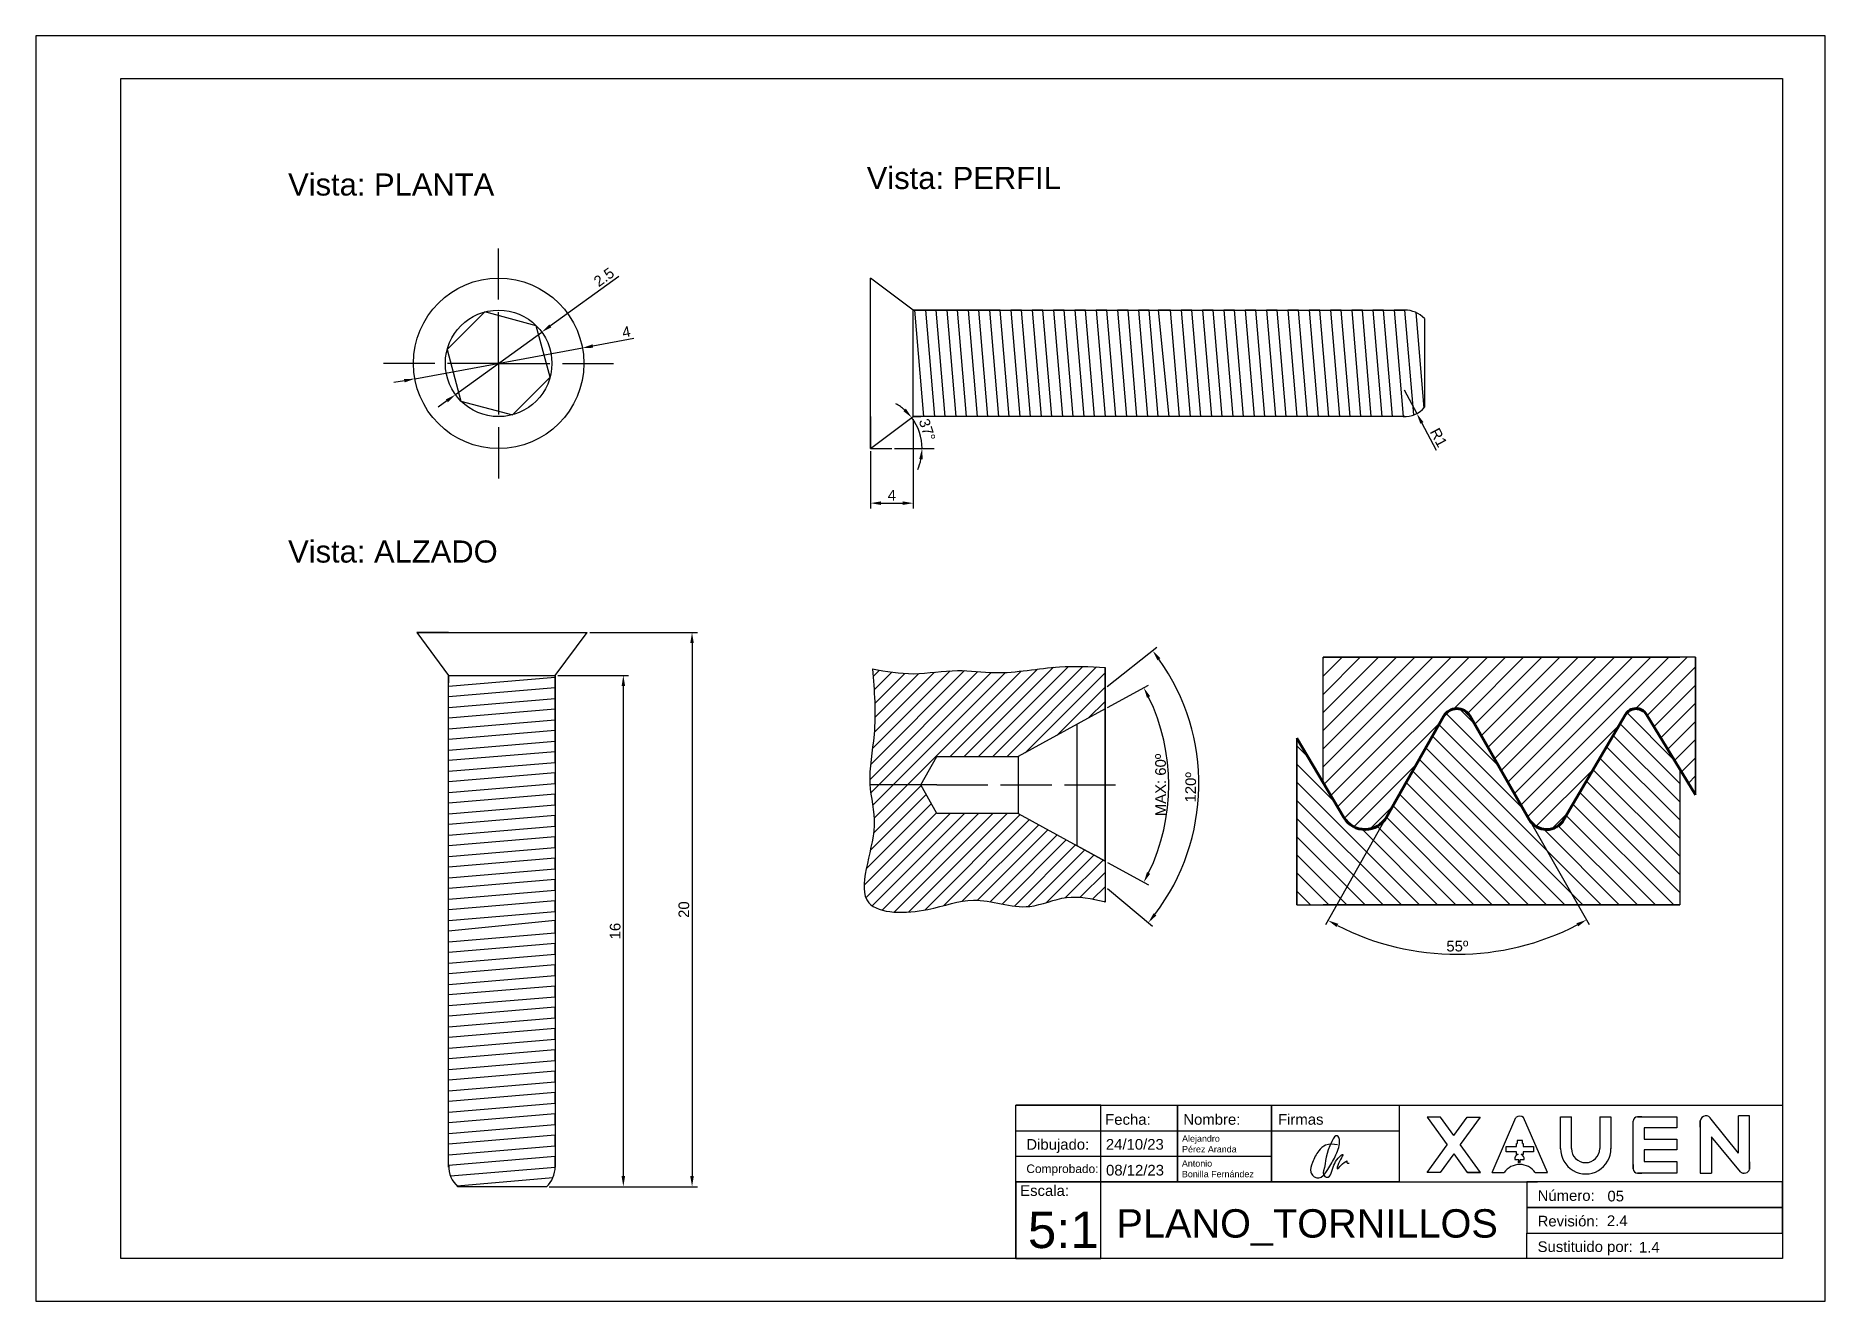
# Model space of a CAD drawing. Header units: millimetres. Extents: x 1406 to 3086, y 1988 to 2285.
# Drawn here: x 2665.9 to 3085.9, y 1988.1 to 2285.1 of the extents above; entities that cross this region are included whole.
import ezdxf

# ---------------------------------------------------------------- set-up
doc = ezdxf.new("R2010")
doc.units = ezdxf.units.MM
doc.linetypes.add('ACAD_ISO02W100', pattern=[15, 12, -3])
for name, color, linetype in [('BASE', 7, 'Continuous'), ('Cajetín', 7, 'Continuous'), ('Capa1', 10, 'Continuous'), ('COTA', 252, 'Continuous')]:
    doc.layers.add(name, color=color, linetype=linetype)
doc.styles.get("Standard").update_dxf_attribs({"font": 'arial.ttf'})
doc.dimstyles.new('ISO-25', dxfattribs={"dimtxt": 2.5, "dimasz": 2.5, "dimexe": 1.25, "dimexo": 0.625, "dimtad": 1, "dimtxsty": 'Standard', "dimcen": 2.5, "dimadec": 0, "dimazin": 0, "dimtfac": 1, "dimtmove": 0, "dimatfit": 3, "dimfxl": 1, "dimarcsym": 0})

msp = doc.modelspace()

# ---------------------------------------------------------------- texts
at = {"insert": (2919.547, 2009.691), "char_height": 6.66512, "attachment_point": 1}
msp.add_mtext_dynamic_manual_height_columns('PLANO_TORNILLOS', width=247.55724, gutter_width=33.326, heights=[0], dxfattribs=at)
at = {"layer": 'BASE', "char_height": 5.19396, "attachment_point": 1}
for s, insert in [('Vista: PLANTA', (2725.124, 2252.799)), ('Vista: PERFIL', (2860.935, 2254.333)), ('Vista: ALZADO', (2725.124, 2166.657))]:
    msp.add_mtext_dynamic_manual_height_columns(s, width=310.06023, gutter_width=25.97, heights=[0], dxfattribs=dict(at, insert=insert))
at = {"layer": 'BASE', "insert": (3042.186, 2002.023), "char_height": 2.5, "width": 4.52123, "attachment_point": 1}
msp.add_mtext('1.4\\P', dxfattribs=at)
at = {"layer": 'Cajetín', "attachment_point": 1}
for s, width, gutter_width, heights, insert, char_height in [('Fecha:', 2.46235, 12.5, [0], (2916.895, 2032.013), 2.5), ('Nombre:', 2.46235, 12.5, [0], (2935.237, 2032.019), 2.5), ('Firmas', 2.46235, 12.5, [0], (2957.47, 2032.019), 2.5), ('Dibujado:', 2.46235, 12.5, [0], (2898.397, 2026.155), 2.5), ('24/10/23', 2.46235, 12.5, [0], (2917.06, 2026.17), 2.5), ('Alejandro Pérez Aranda', 13.66588, 12.5, [7.916], (2934.945, 2027.025), 1.5), ('Comprobado:', 2.5, 12.5, [0], (2898.397, 2020.185), 2), ('08/12/23', 2.46235, 12.5, [0], (2917.101, 2020.104), 2.5), ('Antonio \\PBonilla Fernández', 18.88062, 12.5, [7.02], (2934.899, 2021.188), 1.5), ('Escala:', 20, 12.5, [0], (2896.949, 2015.311), 2.5), ('Número:', 2.46235, 12.5, [0], (3018.397, 2014.155), 2.5), ('05', 2.46235, 12.5, [0], (3034.789, 2014.025), 2.5), ('5:1', 47.04129, 42.785, [0], (2898.764, 2009.129), 8.557), ('Revisión:', 19.90916, 12.5, [5.96], (3018.397, 2008.155), 2.5), ('2.4', 2.46235, 12.5, [0], (3034.663, 2008.236), 2.5), ('Sustituido por:', 24.25851, 12.5, [4.341], (3018.397, 2002.155), 2.5)]:
    msp.add_mtext_dynamic_manual_height_columns(s, width=width, gutter_width=gutter_width, heights=heights, dxfattribs=dict(at, insert=insert, char_height=char_height))

# ---------------------------------------------------------------- blocks, each defined once
blk = doc.blocks.new('*D19')
at = {"layer": 'COTA', "color": 0, "lineweight": -2, "transparency": 16777216}
for p, q in [((2795.93, 2145.05), (2821.18, 2145.05)), ((2819.93, 2142.55), (2819.93, 2017.47)), ((2786.43, 2014.97), (2821.18, 2014.97))]:
    blk.add_line(p, q, dxfattribs=at)
at = {"layer": 'COTA', "color": 0, "transparency": 16777216}
for points in [[(2819.51, 2142.55), (2820.34, 2142.55), (2819.93, 2145.05)], [(2819.51, 2017.47), (2820.34, 2017.47), (2819.93, 2014.97)]]:
    blk.add_solid(points, dxfattribs=at)
at = {"layer": 'COTA', "color": 0, "transparency": 16777216, "insert": (2818.02, 2080.01), "char_height": 2.5, "width": 10.5536, "attachment_point": 5, "rotation": 90}
blk.add_mtext('20', dxfattribs=at)
blk = doc.blocks.new('*D20')
at = {"layer": 'COTA', "color": 0, "lineweight": -2, "transparency": 16777216}
for p, q in [((2788.43, 2134.97), (2805.05, 2134.97)), ((2803.8, 2132.47), (2803.8, 2017.47)), ((2786.43, 2014.97), (2805.05, 2014.97))]:
    blk.add_line(p, q, dxfattribs=at)
at = {"layer": 'COTA', "color": 0, "transparency": 16777216}
for points in [[(2803.39, 2132.47), (2804.22, 2132.47), (2803.8, 2134.97)], [(2803.39, 2017.47), (2804.22, 2017.47), (2803.8, 2014.97)]]:
    blk.add_solid(points, dxfattribs=at)
at = {"layer": 'COTA', "color": 0, "transparency": 16777216, "insert": (2801.9, 2074.97), "char_height": 2.5, "attachment_point": 5, "rotation": 90}
blk.add_mtext('16', dxfattribs=at)
blk = doc.blocks.new('*D18')
at = {"layer": 'COTA', "color": 0, "lineweight": -2, "transparency": 16777216}
for p, q in [((2987.08, 2202.03), (2990.04, 2196.45)), ((2994.64, 2187.8), (2991.22, 2194.24))]:
    blk.add_line(p, q, dxfattribs=at)
at = {"layer": 'COTA', "color": 0, "transparency": 16777216}
blk.add_solid([(2991.58, 2194.44), (2990.85, 2194.05), (2990.04, 2196.45)], dxfattribs=at)
at = {"layer": 'COTA', "color": 0, "transparency": 16777216, "insert": (2995.17, 2190.8), "char_height": 2.5, "attachment_point": 5, "rotation": 297.9772}
blk.add_mtext('R1', dxfattribs=at)
blk = doc.blocks.new('*D21')
at = {"layer": 'COTA', "color": 0, "lineweight": -2, "transparency": 16777216}
for p, q in [((2871.86, 2195.09), (2871.86, 2174.16)), ((2861.79, 2187.59), (2861.79, 2174.16)), ((2864.29, 2175.41), (2869.36, 2175.41))]:
    blk.add_line(p, q, dxfattribs=at)
at = {"layer": 'COTA', "color": 0, "transparency": 16777216}
for points in [[(2864.29, 2175.82), (2864.29, 2174.99), (2861.79, 2175.41)], [(2869.36, 2175.82), (2869.36, 2174.99), (2871.86, 2175.41)]]:
    blk.add_solid(points, dxfattribs=at)
at = {"layer": 'COTA', "color": 0, "transparency": 16777216, "insert": (2866.82, 2177.28), "char_height": 2.5, "attachment_point": 5}
blk.add_mtext('4', dxfattribs=at)
blk = doc.blocks.new('*D22')
at = {"layer": 'COTA', "color": 0, "lineweight": -2, "transparency": 16777216}
blk.add_line((2867.41, 2188.21), (2875.17, 2188.21), dxfattribs=at)
for start, end in [(48.4886, 60.3147), (0, 36.6624), (336.3477, 348.1739)]:
    blk.add_arc((2861.79, 2188.21), 12.13, start, end, dxfattribs=at)
at = {"layer": 'COTA', "color": 0, "transparency": 16777216}
for points in [[(2870.13, 2197.58), (2869.52, 2197.02), (2871.52, 2195.46)], [(2873.25, 2185.77), (2874.08, 2185.69), (2873.92, 2188.21)]]:
    blk.add_solid(points, dxfattribs=at)
at = {"layer": 'COTA', "color": 0, "transparency": 16777216, "insert": (2875.11, 2192.63), "char_height": 2.5, "attachment_point": 5, "rotation": 288.3312}
blk.add_mtext('37°', dxfattribs=at)
blk = doc.blocks.new('*D25')
at = {"layer": 'COTA', "color": 0, "lineweight": -2, "transparency": 16777216}
for p, q in [((2917.41, 2127.42), (2927.05, 2132.72)), ((2917.41, 2091.1), (2927.05, 2085.81))]:
    blk.add_line(p, q, dxfattribs=at)
blk.add_arc((2884.32, 2109.26), 47.49, 334.254, 25.746, dxfattribs=at)
at = {"layer": 'COTA', "color": 0, "transparency": 16777216}
for points in [[(2926.72, 2129.7), (2927.46, 2130.08), (2925.95, 2132.11)], [(2927.46, 2088.44), (2926.72, 2088.82), (2925.95, 2086.41)]]:
    blk.add_solid(points, dxfattribs=at)
at = {"layer": 'COTA', "color": 0, "transparency": 16777216, "insert": (2929.91, 2109.26), "char_height": 2.5, "attachment_point": 5, "rotation": 90}
blk.add_mtext('MAX: 60º', dxfattribs=at)
blk = doc.blocks.new('*D26')
at = {"layer": 'COTA', "color": 0, "lineweight": -2, "transparency": 16777216}
for p, q in [((2917.35, 2132.38), (2929, 2141.57)), ((2917.48, 2084.94), (2927.98, 2076.13))]:
    blk.add_line(p, q, dxfattribs=at)
blk.add_arc((2888.28, 2109.48), 50.59, 322.7961, 35.4121, dxfattribs=at)
at = {"layer": 'COTA', "color": 0, "transparency": 16777216}
for points in [[(2929.18, 2138.54), (2929.85, 2139.04), (2928.02, 2140.79)], [(2928.9, 2078.62), (2928.25, 2079.14), (2927.02, 2076.93)]]:
    blk.add_solid(points, dxfattribs=at)
at = {"layer": 'COTA', "color": 0, "transparency": 16777216, "insert": (2936.97, 2108.71), "char_height": 2.5, "attachment_point": 5, "rotation": 89.1041}
blk.add_mtext('120º', dxfattribs=at)
blk = doc.blocks.new('*D27')
at = {"layer": 'COTA', "color": 0, "lineweight": -2, "transparency": 16777216}
for p, q in [((2982.63, 2101.2), (2968.57, 2076.4)), ((3016.72, 2100.64), (3030.52, 2076.55))]:
    blk.add_line(p, q, dxfattribs=at)
blk.add_arc((2999.42, 2130.85), 61.32, 242.801, 297.4689, dxfattribs=at)
at = {"layer": 'COTA', "color": 0, "transparency": 16777216}
for points in [[(2971.19, 2075.94), (2971.59, 2076.67), (2969.19, 2077.49)], [(3027.51, 2076.8), (3027.91, 2076.07), (3029.9, 2077.63)]]:
    blk.add_solid(points, dxfattribs=at)
at = {"layer": 'COTA', "color": 0, "transparency": 16777216, "insert": (2999.56, 2071.42), "char_height": 2.5, "attachment_point": 5, "rotation": 0.135}
blk.add_mtext('55º', dxfattribs=at)
blk = doc.blocks.new('*D28')
at = {"layer": 'COTA', "color": 0, "lineweight": -2, "transparency": 16777216}
for p, q in [((2802.74, 2228.63), (2786.68, 2217.01)), ((2764.4, 2200.89), (2784.65, 2215.54)), ((2762.37, 2199.42), (2760.35, 2197.96))]:
    blk.add_line(p, q, dxfattribs=at)
at = {"layer": 'COTA', "color": 0, "transparency": 16777216}
for points in [[(2786.43, 2217.35), (2786.92, 2216.67), (2784.65, 2215.54)], [(2762.13, 2199.76), (2762.62, 2199.08), (2764.4, 2200.89)]]:
    blk.add_solid(points, dxfattribs=at)
at = {"layer": 'COTA', "color": 0, "transparency": 16777216, "insert": (2799.25, 2228.46), "char_height": 2.5, "attachment_point": 5, "rotation": 35.8886}
blk.add_mtext('2.5', dxfattribs=at)
blk = doc.blocks.new('*D29')
at = {"layer": 'COTA', "color": 0, "lineweight": -2, "transparency": 16777216}
for p, q in [((2806.29, 2214.05), (2796.65, 2212.28)), ((2754.85, 2204.6), (2794.2, 2211.83)), ((2752.4, 2204.15), (2749.94, 2203.7))]:
    blk.add_line(p, q, dxfattribs=at)
at = {"layer": 'COTA', "color": 0, "transparency": 16777216}
for points in [[(2796.58, 2212.69), (2796.73, 2211.87), (2794.2, 2211.83)], [(2752.32, 2204.56), (2752.47, 2203.74), (2754.85, 2204.6)]]:
    blk.add_solid(points, dxfattribs=at)
at = {"layer": 'COTA', "color": 0, "transparency": 16777216, "insert": (2804.49, 2215.62), "char_height": 2.5, "attachment_point": 5, "rotation": 10.4086}
blk.add_mtext('4', dxfattribs=at)

# ---------------------------------------------------------------- dimensions: what is measured, and where the dimension line sits
at = {"layer": 'COTA'}
for p1, p2, text, picture, middle in [((2764.398, 2200.887), (2784.652, 2215.542), '2.5', '*D28', (2800.369, 2226.915)), ((2754.854, 2204.602), (2794.196, 2211.828), '4', '*D29', (2804.826, 2213.781))]:
    dim = msp.add_diameter_dim_2p(p1=p1, p2=p2, text=text, dimstyle='ISO-25', dxfattribs=at)
    dim.commit()
    dim.dimension.update_dxf_attribs({"geometry": picture, "text_midpoint": middle, "dimtype": 163})
dim = msp.add_radius_dim(center=(2987.08, 2202.028), mpoint=(2990.043, 2196.451), text='R1', dimstyle='ISO-25', dxfattribs=at)
dim.commit()
dim.dimension.update_dxf_attribs({"geometry": '*D18', "text_midpoint": (2995.174, 2190.798)})
dim = msp.add_angular_dim_2l(base=(2873.645, 2190.783), line1=((2861.786, 2188.215), (2871.862, 2195.715)), line2=((2861.786, 2188.215), (2866.786, 2188.215)), dimstyle='ISO-25', dxfattribs=at)
dim.commit()
dim.dimension.update_dxf_attribs({"geometry": '*D22', "text_midpoint": (2875.11, 2192.629)})
dim = msp.add_linear_dim(base=(2871.862, 2175.408), p1=(2861.786, 2188.215), p2=(2871.862, 2195.715), text='4', dimstyle='ISO-25', dxfattribs=at)
dim.commit()
dim.dimension.update_dxf_attribs({"geometry": '*D21', "text_midpoint": (2866.824, 2177.283)})
for base, p1, text, picture, middle in [((2819.926, 2014.97), (2795.304, 2145.046), '20', '*D19', (2818.025, 2080.008)), ((2803.803, 2014.97), (2787.804, 2134.97), '16', '*D20', (2801.901, 2074.97))]:
    dim = msp.add_linear_dim(base=base, p1=p1, p2=(2785.804, 2014.97), angle=90, text=text, dimstyle='ISO-25', dxfattribs=at)
    dim.commit()
    dim.dimension.update_dxf_attribs({"geometry": picture, "text_midpoint": middle})
for base, line1, line2, text, picture, middle in [((2937.385, 2097.285), ((2896.488, 2115.943), (2916.857, 2131.998)), ((2896.488, 2102.581), (2917.005, 2085.343)), '120º', '*D26', (2936.969, 2108.714)), ((2931.146, 2101.352), ((2916.857, 2127.124), (2896.488, 2115.943)), ((2896.488, 2102.581), (2916.857, 2091.4)), 'MAX: 60º', '*D25', (2929.908, 2109.262)), ((2989.03, 2070.41), ((3016.412, 2101.181), (3002.546, 2125.388)), ((2982.933, 2101.747), (2996.319, 2125.373)), '55º', '*D27', (2999.56, 2071.419))]:
    dim = msp.add_angular_dim_2l(base=base, line1=line1, line2=line2, text=text, dimstyle='ISO-25', dxfattribs=at)
    dim.commit()
    dim.dimension.update_dxf_attribs({"geometry": picture, "text_midpoint": middle})

# ---------------------------------------------------------------- hatches: boundary and pattern name
at = {"layer": 'COTA'}
h = msp.add_hatch(dxfattribs=at)
h.set_pattern_fill('ANSI31', color=256, scale=0.94938)
h.set_pattern_definition([(45, (-71.97, 122.1437), (-2.1314196, 2.1314196), [])])
h.paths.add_polyline_path([(3055.446, 2139.262), (2968.029, 2139.262), (2968.029, 2109.902), (2972.918, 2101.65, 0.5762904), (2982.933, 2101.747), (2996.319, 2125.373, -0.5811968), (3002.546, 2125.388), (3016.412, 2101.181, 0.5761453), (3024.559, 2101.138), (3039.014, 2125.774, -0.5667962), (3043.932, 2125.818), (3055.446, 2106.969)])
h = msp.add_hatch(dxfattribs=at)
h.set_pattern_fill('ANSI31', color=256, scale=0.745382)
h.set_pattern_definition([(45, (434.4748, 530.081), (-1.6734305, 1.6734305), [])])
edge = h.paths.add_edge_path()
edge.add_line((2916.857, 2127.124), (2916.857, 2136.871))
edge.add_spline(control_points=[(2916.857, 2136.871), (2913.304, 2137.044), (2904.667, 2137.458), (2893.192, 2134.89), (2881.732, 2136.69), (2872.131, 2134.761), (2865.489, 2135.932), (2862.284, 2136.497)], knot_values=[0, 0, 0, 0, 14.2868816, 34.7286475, 46.5001347, 60.4403239, 73.437482, 73.437482, 73.437482, 73.437482], degree=3, periodic=0)
edge.add_spline(control_points=[(2862.284, 2136.497), (2862.701, 2131.375), (2863.434, 2122.388), (2861.431, 2113.179), (2861.676, 2109.34), (2861.682, 2109.262)], knot_values=[0, 0, 0, 0, 20.6829587, 36.2883506, 36.6099938, 36.6099938, 36.6099938, 36.6099938], degree=3, periodic=0)
edge.add_line((2861.682, 2109.262), (2873.625, 2109.262))
edge.add_line((2873.625, 2109.262), (2877.352, 2115.943))
edge.add_line((2877.352, 2115.943), (2896.488, 2115.943))
edge.add_line((2896.488, 2115.943), (2916.857, 2127.124))
edge = h.paths.add_edge_path()
edge.add_line((2896.488, 2102.581), (2877.352, 2102.581))
edge.add_line((2877.352, 2102.581), (2873.625, 2109.262))
edge.add_line((2873.625, 2109.262), (2861.682, 2109.262))
edge.add_spline(control_points=[(2861.682, 2109.262), (2861.689, 2109.151), (2861.698, 2109.04), (2861.707, 2108.928)], knot_values=[36.6099938, 36.6099938, 36.6099938, 36.6099938, 37.072117, 37.072117, 37.072117, 37.072117], degree=3, periodic=0)
edge.add_spline(control_points=[(2861.707, 2108.928), (2861.778, 2108.092), (2861.895, 2107.261), (2862.022, 2106.425)], knot_values=[37.072117, 37.072117, 37.072117, 37.072117, 40.5519397, 40.5519397, 40.5519397, 40.5519397], degree=3, periodic=0)
edge.add_spline(control_points=[(2862.022, 2106.425), (2862.155, 2105.556), (2862.3, 2104.681), (2862.419, 2103.789)], knot_values=[40.5519397, 40.5519397, 40.5519397, 40.5519397, 44.1695731, 44.1695731, 44.1695731, 44.1695731], degree=3, periodic=0)
edge.add_spline(control_points=[(2862.419, 2103.789), (2862.517, 2103.057), (2862.597, 2102.313), (2862.638, 2101.551)], knot_values=[44.1695731, 44.1695731, 44.1695731, 44.1695731, 47.137547, 47.137547, 47.137547, 47.137547], degree=3, periodic=0)
edge.add_spline(control_points=[(2862.638, 2101.551), (2862.662, 2101.104), (2862.673, 2100.651), (2862.666, 2100.19)], knot_values=[47.137547, 47.137547, 47.137547, 47.137547, 48.8770854, 48.8770854, 48.8770854, 48.8770854], degree=3, periodic=0)
edge.add_spline(control_points=[(2862.666, 2100.19), (2862.664, 2100.046), (2862.647, 2099.431), (2862.597, 2098.802), (2862.543, 2098.316)], knot_values=[48.8770854, 48.8770854, 48.8770854, 48.8770854, 49.4231426, 51.1857163, 51.1857163, 51.1857163, 51.1857163], degree=3, periodic=0)
edge.add_spline(control_points=[(2862.543, 2098.316), (2862.426, 2097.254), (2862.236, 2096.164), (2862.014, 2095.069)], knot_values=[51.1857163, 51.1857163, 51.1857163, 51.1857163, 55.0348006, 55.0348006, 55.0348006, 55.0348006], degree=3, periodic=0)
edge.add_spline(control_points=[(2862.014, 2095.069), (2861.735, 2093.697), (2861.407, 2092.318), (2861.113, 2090.981)], knot_values=[55.0348006, 55.0348006, 55.0348006, 55.0348006, 59.8635467, 59.8635467, 59.8635467, 59.8635467], degree=3, periodic=0)
edge.add_spline(control_points=[(2861.113, 2090.981), (2860.82, 2089.647), (2860.56, 2088.355), (2860.418, 2087.153)], knot_values=[59.8635467, 59.8635467, 59.8635467, 59.8635467, 64.6834826, 64.6834826, 64.6834826, 64.6834826], degree=3, periodic=0)
edge.add_spline(control_points=[(2860.418, 2087.153), (2860.38, 2086.84), (2860.351, 2086.532), (2860.331, 2086.232)], knot_values=[64.6834826, 64.6834826, 64.6834826, 64.6834826, 65.9406349, 65.9406349, 65.9406349, 65.9406349], degree=3, periodic=0)
edge.add_spline(control_points=[(2860.331, 2086.232), (2860.317, 2086.021), (2860.308, 2085.814), (2860.304, 2085.611)], knot_values=[65.9406349, 65.9406349, 65.9406349, 65.9406349, 66.821564, 66.821564, 66.821564, 66.821564], degree=3, periodic=0)
edge.add_spline(control_points=[(2860.304, 2085.611), (2860.298, 2085.342), (2860.302, 2085.079), (2860.315, 2084.823)], knot_values=[66.821564, 66.821564, 66.821564, 66.821564, 67.9896865, 67.9896865, 67.9896865, 67.9896865], degree=3, periodic=0)
edge.add_spline(control_points=[(2860.315, 2084.823), (2860.326, 2084.633), (2860.341, 2084.448), (2860.363, 2084.267)], knot_values=[67.9896865, 67.9896865, 67.9896865, 67.9896865, 68.8540919, 68.8540919, 68.8540919, 68.8540919], degree=3, periodic=0)
edge.add_spline(control_points=[(2860.363, 2084.267), (2860.387, 2084.069), (2860.418, 2083.876), (2860.457, 2083.689)], knot_values=[68.8540919, 68.8540919, 68.8540919, 68.8540919, 69.7987118, 69.7987118, 69.7987118, 69.7987118], degree=3, periodic=0)
edge.add_spline(control_points=[(2860.457, 2083.689), (2860.481, 2083.573), (2860.508, 2083.459), (2860.538, 2083.347)], knot_values=[69.7987118, 69.7987118, 69.7987118, 69.7987118, 70.3831307, 70.3831307, 70.3831307, 70.3831307], degree=3, periodic=0)
edge.add_spline(control_points=[(2860.538, 2083.347), (2860.561, 2083.263), (2860.586, 2083.179), (2860.612, 2083.097)], knot_values=[70.3831307, 70.3831307, 70.3831307, 70.3831307, 70.8266685, 70.8266685, 70.8266685, 70.8266685], degree=3, periodic=0)
edge.add_spline(control_points=[(2860.612, 2083.097), (2860.647, 2082.99), (2860.685, 2082.885), (2860.726, 2082.782)], knot_values=[70.8266685, 70.8266685, 70.8266685, 70.8266685, 71.4039069, 71.4039069, 71.4039069, 71.4039069], degree=3, periodic=0)
edge.add_spline(control_points=[(2860.726, 2082.782), (2860.758, 2082.704), (2860.791, 2082.627), (2860.826, 2082.552)], knot_values=[71.4039069, 71.4039069, 71.4039069, 71.4039069, 71.8441406, 71.8441406, 71.8441406, 71.8441406], degree=3, periodic=0)
edge.add_spline(control_points=[(2860.826, 2082.552), (2860.873, 2082.452), (2860.923, 2082.354), (2860.977, 2082.259)], knot_values=[71.8441406, 71.8441406, 71.8441406, 71.8441406, 72.4255108, 72.4255108, 72.4255108, 72.4255108], degree=3, periodic=0)
edge.add_spline(control_points=[(2860.977, 2082.259), (2861.017, 2082.188), (2861.06, 2082.118), (2861.105, 2082.049)], knot_values=[72.4255108, 72.4255108, 72.4255108, 72.4255108, 72.8629066, 72.8629066, 72.8629066, 72.8629066], degree=3, periodic=0)
edge.add_spline(control_points=[(2861.105, 2082.049), (2861.164, 2081.957), (2861.228, 2081.868), (2861.295, 2081.781)], knot_values=[72.8629066, 72.8629066, 72.8629066, 72.8629066, 73.4476124, 73.4476124, 73.4476124, 73.4476124], degree=3, periodic=0)
edge.add_spline(control_points=[(2861.295, 2081.781), (2861.336, 2081.73), (2861.387, 2081.666), (2861.442, 2081.604), (2861.453, 2081.592)], knot_values=[73.4476124, 73.4476124, 73.4476124, 73.4476124, 73.7955692, 73.8828662, 73.8828662, 73.8828662, 73.8828662], degree=3, periodic=0)
edge.add_spline(control_points=[(2861.453, 2081.592), (2861.509, 2081.528), (2861.568, 2081.466), (2861.629, 2081.405)], knot_values=[73.8828662, 73.8828662, 73.8828662, 73.8828662, 74.3337335, 74.3337335, 74.3337335, 74.3337335], degree=3, periodic=0)
edge.add_spline(control_points=[(2861.629, 2081.405), (2861.707, 2081.329), (2861.788, 2081.255), (2861.872, 2081.183)], knot_values=[74.3337335, 74.3337335, 74.3337335, 74.3337335, 74.902663, 74.902663, 74.902663, 74.902663], degree=3, periodic=0)
edge.add_spline(control_points=[(2861.872, 2081.183), (2861.937, 2081.128), (2862.004, 2081.074), (2862.073, 2081.022)], knot_values=[74.902663, 74.902663, 74.902663, 74.902663, 75.339789, 75.339789, 75.339789, 75.339789], degree=3, periodic=0)
edge.add_spline(control_points=[(2862.073, 2081.022), (2862.165, 2080.953), (2862.26, 2080.886), (2862.359, 2080.821)], knot_values=[75.339789, 75.339789, 75.339789, 75.339789, 75.9218261, 75.9218261, 75.9218261, 75.9218261], degree=3, periodic=0)
edge.add_spline(control_points=[(2862.359, 2080.821), (2862.434, 2080.772), (2862.51, 2080.725), (2862.589, 2080.679)], knot_values=[75.9218261, 75.9218261, 75.9218261, 75.9218261, 76.3614086, 76.3614086, 76.3614086, 76.3614086], degree=3, periodic=0)
edge.add_spline(control_points=[(2862.589, 2080.679), (2862.692, 2080.618), (2862.798, 2080.56), (2862.908, 2080.504)], knot_values=[76.3614086, 76.3614086, 76.3614086, 76.3614086, 76.9401517, 76.9401517, 76.9401517, 76.9401517], degree=3, periodic=0)
edge.add_spline(control_points=[(2862.908, 2080.504), (2863.033, 2080.441), (2863.162, 2080.38), (2863.295, 2080.322)], knot_values=[76.9401517, 76.9401517, 76.9401517, 76.9401517, 77.6004103, 77.6004103, 77.6004103, 77.6004103], degree=3, periodic=0)
edge.add_spline(control_points=[(2863.295, 2080.322), (2863.411, 2080.272), (2863.531, 2080.223), (2863.653, 2080.177)], knot_values=[77.6004103, 77.6004103, 77.6004103, 77.6004103, 78.1809052, 78.1809052, 78.1809052, 78.1809052], degree=3, periodic=0)
edge.add_spline(control_points=[(2863.653, 2080.177), (2863.837, 2080.107), (2864.028, 2080.043), (2864.224, 2079.983)], knot_values=[78.1809052, 78.1809052, 78.1809052, 78.1809052, 79.0547074, 79.0547074, 79.0547074, 79.0547074], degree=3, periodic=0)
edge.add_spline(control_points=[(2864.224, 2079.983), (2864.42, 2079.923), (2864.622, 2079.868), (2864.83, 2079.818)], knot_values=[79.0547074, 79.0547074, 79.0547074, 79.0547074, 79.9307339, 79.9307339, 79.9307339, 79.9307339], degree=3, periodic=0)
edge.add_spline(control_points=[(2864.83, 2079.818), (2865.037, 2079.768), (2865.248, 2079.723), (2865.465, 2079.682)], knot_values=[79.9307339, 79.9307339, 79.9307339, 79.9307339, 80.8043672, 80.8043672, 80.8043672, 80.8043672], degree=3, periodic=0)
edge.add_spline(control_points=[(2865.465, 2079.682), (2865.752, 2079.627), (2866.048, 2079.581), (2866.351, 2079.542)], knot_values=[80.8043672, 80.8043672, 80.8043672, 80.8043672, 81.9658386, 81.9658386, 81.9658386, 81.9658386], degree=3, periodic=0)
edge.add_spline(control_points=[(2866.351, 2079.542), (2866.693, 2079.498), (2867.044, 2079.464), (2867.401, 2079.439)], knot_values=[81.9658386, 81.9658386, 81.9658386, 81.9658386, 83.2799798, 83.2799798, 83.2799798, 83.2799798], degree=3, periodic=0)
edge.add_spline(control_points=[(2867.401, 2079.439), (2867.873, 2079.406), (2868.356, 2079.388), (2868.847, 2079.385)], knot_values=[83.2799798, 83.2799798, 83.2799798, 83.2799798, 85.0133291, 85.0133291, 85.0133291, 85.0133291], degree=3, periodic=0)
edge.add_spline(control_points=[(2868.847, 2079.385), (2869.587, 2079.38), (2870.344, 2079.408), (2871.102, 2079.463)], knot_values=[85.0133291, 85.0133291, 85.0133291, 85.0133291, 87.6263598, 87.6263598, 87.6263598, 87.6263598], degree=3, periodic=0)
edge.add_spline(control_points=[(2871.102, 2079.463), (2871.787, 2079.514), (2872.474, 2079.586), (2873.151, 2079.678)], knot_values=[87.6263598, 87.6263598, 87.6263598, 87.6263598, 89.9850612, 89.9850612, 89.9850612, 89.9850612], degree=3, periodic=0)
edge.add_spline(control_points=[(2873.151, 2079.678), (2873.861, 2079.775), (2874.707, 2079.916), (2875.519, 2080.083), (2875.658, 2080.112)], knot_values=[89.9850612, 89.9850612, 89.9850612, 89.9850612, 92.4596151, 92.9727383, 92.9727383, 92.9727383, 92.9727383], degree=3, periodic=0)
edge.add_spline(control_points=[(2875.658, 2080.112), (2876.72, 2080.336), (2877.728, 2080.598), (2878.701, 2080.86)], knot_values=[92.9727383, 92.9727383, 92.9727383, 92.9727383, 96.9068219, 96.9068219, 96.9068219, 96.9068219], degree=3, periodic=0)
edge.add_spline(control_points=[(2878.701, 2080.86), (2879.53, 2081.083), (2880.334, 2081.307), (2881.126, 2081.507)], knot_values=[96.9068219, 96.9068219, 96.9068219, 96.9068219, 100.2581463, 100.2581463, 100.2581463, 100.2581463], degree=3, periodic=0)
edge.add_spline(control_points=[(2881.126, 2081.507), (2881.679, 2081.647), (2882.226, 2081.775), (2882.772, 2081.885)], knot_values=[100.2581463, 100.2581463, 100.2581463, 100.2581463, 102.59985, 102.59985, 102.59985, 102.59985], degree=3, periodic=0)
edge.add_spline(control_points=[(2882.772, 2081.885), (2883.171, 2081.965), (2883.569, 2082.034), (2883.969, 2082.091)], knot_values=[102.59985, 102.59985, 102.59985, 102.59985, 104.3142834, 104.3142834, 104.3142834, 104.3142834], degree=3, periodic=0)
edge.add_spline(control_points=[(2883.969, 2082.091), (2884.235, 2082.128), (2884.501, 2082.16), (2884.768, 2082.184)], knot_values=[104.3142834, 104.3142834, 104.3142834, 104.3142834, 105.4570985, 105.4570985, 105.4570985, 105.4570985], degree=3, periodic=0)
edge.add_spline(control_points=[(2884.768, 2082.184), (2885.135, 2082.218), (2885.503, 2082.239), (2885.874, 2082.245)], knot_values=[105.4570985, 105.4570985, 105.4570985, 105.4570985, 107.0246279, 107.0246279, 107.0246279, 107.0246279], degree=3, periodic=0)
edge.add_spline(control_points=[(2885.874, 2082.245), (2885.907, 2082.245), (2886.361, 2082.25), (2886.819, 2082.232), (2887.247, 2082.2)], knot_values=[107.0246279, 107.0246279, 107.0246279, 107.0246279, 107.1656069, 108.9411551, 108.9411551, 108.9411551, 108.9411551], degree=3, periodic=0)
edge.add_spline(control_points=[(2887.247, 2082.2), (2887.638, 2082.17), (2888.033, 2082.127), (2888.429, 2082.075)], knot_values=[108.9411551, 108.9411551, 108.9411551, 108.9411551, 110.5669824, 110.5669824, 110.5669824, 110.5669824], degree=3, periodic=0)
edge.add_spline(control_points=[(2888.429, 2082.075), (2888.903, 2082.012), (2889.38, 2081.936), (2889.86, 2081.852)], knot_values=[110.5669824, 110.5669824, 110.5669824, 110.5669824, 112.5095938, 112.5095938, 112.5095938, 112.5095938], degree=3, periodic=0)
edge.add_spline(control_points=[(2889.86, 2081.852), (2890.937, 2081.662), (2892.025, 2081.432), (2893.117, 2081.227)], knot_values=[112.5095938, 112.5095938, 112.5095938, 112.5095938, 116.8741118, 116.8741118, 116.8741118, 116.8741118], degree=3, periodic=0)
edge.add_spline(control_points=[(2893.117, 2081.227), (2894.491, 2080.969), (2895.87, 2080.751), (2897.235, 2080.704)], knot_values=[116.8741118, 116.8741118, 116.8741118, 116.8741118, 122.3686042, 122.3686042, 122.3686042, 122.3686042], degree=3, periodic=0)
edge.add_spline(control_points=[(2897.235, 2080.704), (2897.532, 2080.693), (2897.829, 2080.691), (2898.125, 2080.698)], knot_values=[122.3686042, 122.3686042, 122.3686042, 122.3686042, 123.5654533, 123.5654533, 123.5654533, 123.5654533], degree=3, periodic=0)
edge.add_spline(control_points=[(2898.125, 2080.698), (2898.476, 2080.707), (2898.894, 2080.733), (2899.31, 2080.781), (2899.376, 2080.789)], knot_values=[123.5654533, 123.5654533, 123.5654533, 123.5654533, 124.9885725, 125.2608156, 125.2608156, 125.2608156, 125.2608156], degree=3, periodic=0)
edge.add_spline(control_points=[(2899.376, 2080.789), (2899.792, 2080.841), (2900.205, 2080.914), (2900.617, 2081.002)], knot_values=[125.2608156, 125.2608156, 125.2608156, 125.2608156, 126.9580519, 126.9580519, 126.9580519, 126.9580519], degree=3, periodic=0)
edge.add_spline(control_points=[(2900.617, 2081.002), (2901.115, 2081.108), (2901.61, 2081.236), (2902.103, 2081.376)], knot_values=[126.9580519, 126.9580519, 126.9580519, 126.9580519, 129.0064295, 129.0064295, 129.0064295, 129.0064295], degree=3, periodic=0)
edge.add_spline(control_points=[(2902.103, 2081.376), (2902.859, 2081.589), (2903.611, 2081.828), (2904.364, 2082.055)], knot_values=[129.0064295, 129.0064295, 129.0064295, 129.0064295, 132.1416251, 132.1416251, 132.1416251, 132.1416251], degree=3, periodic=0)
edge.add_spline(control_points=[(2904.364, 2082.055), (2905.037, 2082.257), (2905.71, 2082.449), (2906.385, 2082.603)], knot_values=[132.1416251, 132.1416251, 132.1416251, 132.1416251, 134.9441649, 134.9441649, 134.9441649, 134.9441649], degree=3, periodic=0)
edge.add_spline(control_points=[(2906.385, 2082.603), (2906.729, 2082.682), (2907.073, 2082.75), (2907.418, 2082.805)], knot_values=[134.9441649, 134.9441649, 134.9441649, 134.9441649, 136.3688183, 136.3688183, 136.3688183, 136.3688183], degree=3, periodic=0)
edge.add_spline(control_points=[(2907.418, 2082.805), (2907.549, 2082.826), (2907.826, 2082.866), (2908.103, 2082.897), (2908.248, 2082.91)], knot_values=[136.3688183, 136.3688183, 136.3688183, 136.3688183, 136.9122586, 137.5088347, 137.5088347, 137.5088347, 137.5088347], degree=3, periodic=0)
edge.add_spline(control_points=[(2908.248, 2082.91), (2908.673, 2082.95), (2909.101, 2082.968), (2909.529, 2082.968)], knot_values=[137.5088347, 137.5088347, 137.5088347, 137.5088347, 139.2575865, 139.2575865, 139.2575865, 139.2575865], degree=3, periodic=0)
edge.add_spline(control_points=[(2909.529, 2082.968), (2909.954, 2082.968), (2910.381, 2082.951), (2910.808, 2082.919)], knot_values=[139.2575865, 139.2575865, 139.2575865, 139.2575865, 140.9934754, 140.9934754, 140.9934754, 140.9934754], degree=3, periodic=0)
edge.add_spline(control_points=[(2910.808, 2082.919), (2911.418, 2082.873), (2912.029, 2082.798), (2912.642, 2082.702)], knot_values=[140.9934754, 140.9934754, 140.9934754, 140.9934754, 143.4679805, 143.4679805, 143.4679805, 143.4679805], degree=3, periodic=0)
edge.add_spline(control_points=[(2912.642, 2082.702), (2913.256, 2082.606), (2913.872, 2082.49), (2914.488, 2082.363)], knot_values=[143.4679805, 143.4679805, 143.4679805, 143.4679805, 145.9460658, 145.9460658, 145.9460658, 145.9460658], degree=3, periodic=0)
edge.add_spline(control_points=[(2914.488, 2082.363), (2915.223, 2082.211), (2915.96, 2082.043), (2916.697, 2081.876)], knot_values=[145.9460658, 145.9460658, 145.9460658, 145.9460658, 148.9039088, 148.9039088, 148.9039088, 148.9039088], degree=3, periodic=0)
edge.add_line((2916.697, 2081.876), (2916.857, 2081.758))
edge.add_line((2916.857, 2081.758), (2916.857, 2091.4))
edge.add_line((2916.857, 2091.4), (2896.488, 2102.581))
h = msp.add_hatch(dxfattribs=at)
h.set_pattern_fill('ANSI31', color=256, scale=0.94938, angle=90)
h.set_pattern_definition([(135, (-71.97, 122.1437), (-2.1314196, -2.1314196), [])])
h.paths.add_polyline_path([(3051.737, 2113.04), (3043.932, 2125.818, 0.5667962), (3039.014, 2125.774), (3024.559, 2101.138, -0.5761453), (3016.412, 2101.181), (3002.546, 2125.388, 0.5811968), (2996.319, 2125.373), (2982.933, 2101.747, -0.5762904), (2972.918, 2101.65), (2961.883, 2120.274), (2961.883, 2081.131), (3051.737, 2081.131)])

# ---------------------------------------------------------------- linework, layer by layer
for p, q in [((2861.786, 2188.215), (2861.786, 2228.215)), ((2871.862, 2220.715), (2861.786, 2228.215)), ((2861.786, 2195.715), (2861.786, 2220.715)), ((2861.786, 2195.715), (2861.786, 2220.715)), ((2871.862, 2220.715), (2872.648, 2220.715)), ((2872.648, 2220.715), (2871.862, 2220.715)), ((2871.862, 2220.715), (2874.755, 2220.715)), ((2874.755, 2220.715), (2871.862, 2220.715)), ((2872.255, 2220.715), (2871.862, 2220.715)), ((2871.862, 2195.715), (2871.862, 2220.715)), ((2874.362, 2195.715), (2872.255, 2220.715)), ((2874.755, 2220.715), (2879.755, 2220.715)), ((2879.755, 2220.715), (2874.755, 2220.715)), ((2877.255, 2220.715), (2874.755, 2220.715)), ((2874.755, 2220.715), (2876.862, 2195.715)), ((2879.362, 2195.715), (2877.255, 2220.715)), ((2879.755, 2220.715), (2884.755, 2220.715)), ((2884.755, 2220.715), (2879.755, 2220.715)), ((2882.255, 2220.715), (2879.755, 2220.715)), ((2879.755, 2220.715), (2881.862, 2195.715)), ((2884.362, 2195.715), (2882.255, 2220.715)), ((2884.755, 2220.715), (2889.755, 2220.715)), ((2889.755, 2220.715), (2884.755, 2220.715)), ((2887.255, 2220.715), (2884.755, 2220.715)), ((2884.755, 2220.715), (2886.862, 2195.715)), ((2889.362, 2195.715), (2887.255, 2220.715)), ((2889.755, 2220.715), (2894.755, 2220.715)), ((2892.255, 2220.715), (2889.755, 2220.715)), ((2889.755, 2220.715), (2891.862, 2195.715)), ((2894.362, 2195.715), (2892.255, 2220.715)), ((2894.755, 2220.715), (2899.755, 2220.715)), ((2897.255, 2220.715), (2894.755, 2220.715)), ((2894.755, 2220.715), (2896.862, 2195.715)), ((2899.362, 2195.715), (2897.255, 2220.715)), ((2899.755, 2220.715), (2904.755, 2220.715)), ((2902.255, 2220.715), (2899.755, 2220.715)), ((2899.755, 2220.715), (2901.862, 2195.715)), ((2904.362, 2195.715), (2902.255, 2220.715)), ((2904.755, 2220.715), (2909.755, 2220.715)), ((2907.255, 2220.715), (2904.755, 2220.715)), ((2904.755, 2220.715), (2906.862, 2195.715)), ((2909.362, 2195.715), (2907.255, 2220.715)), ((2909.755, 2220.715), (2914.755, 2220.715)), ((2912.255, 2220.715), (2909.755, 2220.715)), ((2909.755, 2220.715), (2911.862, 2195.715)), ((2914.362, 2195.715), (2912.255, 2220.715)), ((2914.755, 2220.715), (2919.755, 2220.715)), ((2917.255, 2220.715), (2914.755, 2220.715)), ((2914.755, 2220.715), (2916.862, 2195.715)), ((2919.362, 2195.715), (2917.255, 2220.715)), ((2919.755, 2220.715), (2924.755, 2220.715)), ((2922.255, 2220.715), (2919.755, 2220.715)), ((2919.755, 2220.715), (2921.862, 2195.715)), ((2924.362, 2195.715), (2922.255, 2220.715)), ((2924.755, 2220.715), (2929.755, 2220.715)), ((2927.255, 2220.715), (2924.755, 2220.715)), ((2924.755, 2220.715), (2926.862, 2195.715)), ((2929.362, 2195.715), (2927.255, 2220.715)), ((2932.255, 2220.715), (2929.362, 2220.715)), ((2929.362, 2220.715), (2931.862, 2195.715)), ((2929.755, 2220.715), (2934.755, 2220.715)), ((2934.362, 2195.715), (2932.255, 2220.715)), ((2934.755, 2220.715), (2939.755, 2220.715)), ((2937.255, 2220.715), (2934.755, 2220.715)), ((2934.755, 2220.715), (2936.862, 2195.715)), ((2939.362, 2195.715), (2937.255, 2220.715)), ((2939.755, 2220.715), (2944.755, 2220.715)), ((2942.255, 2220.715), (2939.755, 2220.715)), ((2939.755, 2220.715), (2941.862, 2195.715)), ((2944.362, 2195.715), (2942.255, 2220.715)), ((2944.755, 2220.715), (2949.755, 2220.715)), ((2947.255, 2220.715), (2944.755, 2220.715)), ((2944.755, 2220.715), (2946.862, 2195.715)), ((2949.362, 2195.715), (2947.255, 2220.715)), ((2949.755, 2220.715), (2954.755, 2220.715)), ((2952.255, 2220.715), (2949.755, 2220.715)), ((2949.755, 2220.715), (2951.862, 2195.715)), ((2954.362, 2195.715), (2952.255, 2220.715)), ((2954.755, 2220.715), (2959.755, 2220.715)), ((2957.255, 2220.715), (2954.755, 2220.715)), ((2954.755, 2220.715), (2956.862, 2195.715)), ((2959.362, 2195.715), (2957.255, 2220.715)), ((2959.755, 2220.715), (2964.755, 2220.715)), ((2962.255, 2220.715), (2959.755, 2220.715)), ((2959.755, 2220.715), (2961.862, 2195.715)), ((2964.362, 2195.715), (2962.255, 2220.715)), ((2964.755, 2220.715), (2969.755, 2220.715)), ((2967.255, 2220.715), (2964.755, 2220.715)), ((2964.755, 2220.715), (2966.862, 2195.715)), ((2969.362, 2195.715), (2967.255, 2220.715)), ((2969.755, 2220.715), (2974.755, 2220.715)), ((2972.255, 2220.715), (2969.755, 2220.715)), ((2969.755, 2220.715), (2971.862, 2195.715)), ((2974.362, 2195.715), (2972.255, 2220.715)), ((2974.755, 2220.715), (2979.755, 2220.715)), ((2977.255, 2220.715), (2974.755, 2220.715)), ((2974.755, 2220.715), (2976.862, 2195.715)), ((2979.362, 2195.715), (2977.255, 2220.715)), ((2979.755, 2220.715), (2984.755, 2220.715)), ((2982.255, 2220.715), (2979.755, 2220.715)), ((2979.755, 2220.715), (2981.862, 2195.715)), ((2984.362, 2195.715), (2982.255, 2220.715)), ((2984.755, 2220.715), (2987.255, 2220.715)), ((2987.255, 2220.715), (2984.755, 2220.715)), ((2984.755, 2220.715), (2986.862, 2195.715)), ((2989.327, 2196.126), (2987.255, 2220.715)), ((2989.801, 2220.168), (2991.693, 2197.715)), ((2861.786, 2195.715), (2861.786, 2188.215)), ((2861.786, 2188.215), (2871.862, 2195.715)), ((2871.862, 2195.715), (2873.613, 2195.715)), ((2876.862, 2195.715), (2871.862, 2195.715)), ((2876.862, 2195.715), (2874.362, 2195.715)), ((2881.862, 2195.715), (2876.862, 2195.715)), ((2881.862, 2195.715), (2879.362, 2195.715)), ((2886.862, 2195.715), (2881.862, 2195.715)), ((2886.862, 2195.715), (2884.362, 2195.715)), ((2891.862, 2195.715), (2886.862, 2195.715)), ((2891.862, 2195.715), (2889.362, 2195.715)), ((2896.862, 2195.715), (2891.862, 2195.715)), ((2896.862, 2195.715), (2894.362, 2195.715)), ((2901.862, 2195.715), (2896.862, 2195.715)), ((2901.862, 2195.715), (2899.362, 2195.715)), ((2906.862, 2195.715), (2901.862, 2195.715)), ((2906.862, 2195.715), (2904.362, 2195.715)), ((2911.862, 2195.715), (2906.862, 2195.715)), ((2911.862, 2195.715), (2909.362, 2195.715)), ((2916.862, 2195.715), (2911.862, 2195.715)), ((2916.862, 2195.715), (2914.362, 2195.715)), ((2921.862, 2195.715), (2916.862, 2195.715)), ((2921.862, 2195.715), (2919.362, 2195.715)), ((2926.862, 2195.715), (2921.862, 2195.715)), ((2926.862, 2195.715), (2924.362, 2195.715)), ((2931.862, 2195.715), (2926.862, 2195.715)), ((2931.862, 2195.715), (2929.362, 2195.715)), ((2936.862, 2195.715), (2931.862, 2195.715)), ((2936.862, 2195.715), (2934.362, 2195.715)), ((2941.862, 2195.715), (2936.862, 2195.715)), ((2941.862, 2195.715), (2939.362, 2195.715)), ((2946.862, 2195.715), (2941.862, 2195.715)), ((2946.862, 2195.715), (2944.362, 2195.715)), ((2951.862, 2195.715), (2946.862, 2195.715)), ((2951.862, 2195.715), (2949.362, 2195.715)), ((2956.862, 2195.715), (2951.862, 2195.715)), ((2956.862, 2195.715), (2954.362, 2195.715)), ((2961.862, 2195.715), (2956.862, 2195.715)), ((2961.862, 2195.715), (2959.362, 2195.715)), ((2966.862, 2195.715), (2961.862, 2195.715)), ((2966.862, 2195.715), (2964.362, 2195.715)), ((2971.862, 2195.715), (2966.862, 2195.715)), ((2971.862, 2195.715), (2969.362, 2195.715)), ((2976.862, 2195.715), (2971.862, 2195.715)), ((2976.862, 2195.715), (2974.362, 2195.715)), ((2981.862, 2195.715), (2976.862, 2195.715)), ((2981.862, 2195.715), (2979.362, 2195.715)), ((2986.862, 2195.715), (2981.862, 2195.715)), ((2986.862, 2195.715), (2984.362, 2195.715)), ((2987.255, 2195.715), (2986.862, 2195.715)), ((2774.525, 2188.215), (2774.525, 2188.215)), ((2762.804, 2145.046), (2755.304, 2145.046)), ((2755.304, 2145.046), (2795.304, 2145.046)), ((2755.304, 2145.046), (2762.804, 2134.97)), ((2762.804, 2145.046), (2787.804, 2145.046)), ((2762.804, 2145.046), (2787.804, 2145.046)), ((2787.804, 2134.97), (2795.304, 2145.046)), ((2762.804, 2134.97), (2762.804, 2133.219)), ((2762.804, 2129.97), (2762.804, 2134.97)), ((2762.804, 2134.97), (2787.804, 2134.97)), ((2762.804, 2132.47), (2787.804, 2134.577)), ((2787.804, 2134.97), (2787.804, 2134.184)), ((2787.804, 2134.184), (2787.804, 2134.97)), ((2787.804, 2134.97), (2787.804, 2132.077)), ((2787.804, 2132.077), (2787.804, 2134.97)), ((2787.804, 2134.577), (2787.804, 2134.97)), ((2762.804, 2129.97), (2762.804, 2132.47)), ((2787.804, 2132.077), (2762.804, 2129.97)), ((2762.804, 2124.97), (2762.804, 2129.97)), ((2762.804, 2127.47), (2787.804, 2129.577)), ((2787.804, 2132.077), (2787.804, 2127.077)), ((2787.804, 2127.077), (2787.804, 2132.077)), ((2787.804, 2129.577), (2787.804, 2132.077)), ((2762.804, 2124.97), (2762.804, 2127.47)), ((2787.804, 2127.077), (2762.804, 2124.97)), ((2787.804, 2127.077), (2787.804, 2122.077)), ((2787.804, 2122.077), (2787.804, 2127.077)), ((2787.804, 2124.577), (2787.804, 2127.077)), ((2762.804, 2119.97), (2762.804, 2124.97)), ((2762.804, 2122.47), (2787.804, 2124.577)), ((2762.804, 2119.97), (2762.804, 2122.47)), ((2787.804, 2122.077), (2762.804, 2119.97)), ((2787.804, 2122.077), (2787.804, 2117.077)), ((2787.804, 2117.077), (2787.804, 2122.077)), ((2787.804, 2119.577), (2787.804, 2122.077)), ((2762.804, 2114.97), (2762.804, 2119.97)), ((2762.804, 2117.47), (2787.804, 2119.577)), ((2762.804, 2114.97), (2762.804, 2117.47)), ((2787.804, 2117.077), (2762.804, 2114.97)), ((2787.804, 2117.077), (2787.804, 2112.077)), ((2787.804, 2114.577), (2787.804, 2117.077)), ((2762.804, 2109.97), (2762.804, 2114.97)), ((2762.804, 2112.47), (2787.804, 2114.577)), ((2762.804, 2109.97), (2762.804, 2112.47)), ((2787.804, 2112.077), (2762.804, 2109.97)), ((2762.804, 2104.97), (2762.804, 2109.97)), ((2762.804, 2107.47), (2787.804, 2109.577)), ((2787.804, 2112.077), (2787.804, 2107.077)), ((2787.804, 2109.577), (2787.804, 2112.077)), ((2762.804, 2104.97), (2762.804, 2107.47)), ((2787.804, 2107.077), (2762.804, 2104.97)), ((2762.804, 2099.97), (2762.804, 2104.97)), ((2762.804, 2102.47), (2787.804, 2104.577)), ((2787.804, 2107.077), (2787.804, 2102.077)), ((2787.804, 2104.577), (2787.804, 2107.077)), ((2762.804, 2099.97), (2762.804, 2102.47)), ((2787.804, 2102.077), (2762.804, 2099.97)), ((2787.804, 2102.077), (2787.804, 2097.077)), ((2787.804, 2099.577), (2787.804, 2102.077)), ((2762.804, 2094.97), (2762.804, 2099.97)), ((2762.804, 2097.47), (2787.804, 2099.577)), ((2762.804, 2094.97), (2762.804, 2097.47)), ((2787.804, 2097.077), (2762.804, 2094.97)), ((2787.804, 2097.077), (2787.804, 2092.077)), ((2787.804, 2094.577), (2787.804, 2097.077)), ((2762.804, 2089.97), (2762.804, 2094.97)), ((2762.804, 2092.47), (2787.804, 2094.577)), ((2762.804, 2089.97), (2762.804, 2092.47)), ((2787.804, 2092.077), (2762.804, 2089.97)), ((2787.804, 2092.077), (2787.804, 2087.077)), ((2787.804, 2089.577), (2787.804, 2092.077)), ((2762.804, 2084.97), (2762.804, 2089.97)), ((2762.804, 2087.47), (2787.804, 2089.577)), ((2762.804, 2084.97), (2762.804, 2087.47)), ((2787.804, 2087.077), (2762.804, 2084.97)), ((2762.804, 2079.97), (2762.804, 2084.97)), ((2762.804, 2082.47), (2787.804, 2084.577)), ((2787.804, 2087.077), (2787.804, 2082.077)), ((2787.804, 2084.577), (2787.804, 2087.077)), ((2762.804, 2079.97), (2762.804, 2082.47)), ((2787.804, 2082.077), (2762.804, 2079.97)), ((2762.804, 2074.97), (2762.804, 2079.97)), ((2762.804, 2077.47), (2787.804, 2079.577)), ((2787.804, 2082.077), (2787.804, 2077.077)), ((2787.804, 2079.577), (2787.804, 2082.077)), ((2787.804, 2077.47), (2762.804, 2074.97)), ((2762.804, 2074.97), (2762.804, 2077.47)), ((2762.804, 2069.97), (2762.804, 2074.97)), ((2787.804, 2074.577), (2787.804, 2077.47)), ((2787.804, 2077.077), (2787.804, 2072.077)), ((2762.804, 2072.47), (2787.804, 2074.577)), ((2762.804, 2069.97), (2762.804, 2072.47)), ((2787.804, 2072.077), (2762.804, 2069.97)), ((2787.804, 2072.077), (2787.804, 2067.077)), ((2787.804, 2069.577), (2787.804, 2072.077)), ((2762.804, 2064.97), (2762.804, 2069.97)), ((2762.804, 2067.47), (2787.804, 2069.577)), ((2762.804, 2064.97), (2762.804, 2067.47)), ((2787.804, 2067.077), (2762.804, 2064.97)), ((2787.804, 2067.077), (2787.804, 2062.077)), ((2787.804, 2064.577), (2787.804, 2067.077)), ((2762.804, 2059.97), (2762.804, 2064.97)), ((2762.804, 2062.47), (2787.804, 2064.577)), ((2762.804, 2059.97), (2762.804, 2062.47)), ((2787.804, 2062.077), (2762.804, 2059.97)), ((2762.804, 2054.97), (2762.804, 2059.97)), ((2762.804, 2057.47), (2787.804, 2059.577)), ((2787.804, 2062.077), (2787.804, 2057.077)), ((2787.804, 2059.577), (2787.804, 2062.077)), ((2762.804, 2054.97), (2762.804, 2057.47)), ((2787.804, 2057.077), (2762.804, 2054.97)), ((2762.804, 2049.97), (2762.804, 2054.97)), ((2762.804, 2052.47), (2787.804, 2054.577)), ((2787.804, 2057.077), (2787.804, 2052.077)), ((2787.804, 2054.577), (2787.804, 2057.077)), ((2762.804, 2049.97), (2762.804, 2052.47)), ((2787.804, 2052.077), (2762.804, 2049.97)), ((2762.804, 2044.97), (2762.804, 2049.97)), ((2787.804, 2052.077), (2787.804, 2047.077)), ((2787.804, 2049.577), (2787.804, 2052.077)), ((2762.804, 2047.47), (2787.804, 2049.577)), ((2762.804, 2044.97), (2762.804, 2047.47)), ((2787.804, 2047.077), (2762.804, 2044.97)), ((2787.804, 2047.077), (2787.804, 2042.077)), ((2787.804, 2044.577), (2787.804, 2047.077)), ((2762.804, 2039.97), (2762.804, 2044.97)), ((2762.804, 2042.47), (2787.804, 2044.577)), ((2762.804, 2039.97), (2762.804, 2042.47)), ((2787.804, 2042.077), (2762.804, 2039.97)), ((2787.804, 2042.077), (2787.804, 2037.077)), ((2787.804, 2039.577), (2787.804, 2042.077)), ((2762.804, 2034.97), (2762.804, 2039.97)), ((2762.804, 2037.47), (2787.804, 2039.577)), ((2762.804, 2034.97), (2762.804, 2037.47)), ((2787.804, 2037.077), (2762.804, 2034.97)), ((2787.804, 2037.077), (2787.804, 2032.077)), ((2787.804, 2034.577), (2787.804, 2037.077)), ((2762.804, 2029.97), (2762.804, 2034.97)), ((2762.804, 2032.47), (2787.804, 2034.577)), ((2762.804, 2029.97), (2762.804, 2032.47)), ((2787.804, 2032.077), (2762.804, 2029.97)), ((2762.804, 2024.97), (2762.804, 2029.97)), ((2762.804, 2027.47), (2787.804, 2029.577)), ((2787.804, 2032.077), (2787.804, 2027.077)), ((2787.804, 2029.577), (2787.804, 2032.077)), ((2762.804, 2024.97), (2762.804, 2027.47)), ((2787.804, 2027.077), (2762.804, 2024.97)), ((2762.804, 2019.97), (2762.804, 2024.97)), ((2762.804, 2022.47), (2787.804, 2024.577)), ((2787.804, 2027.077), (2787.804, 2022.077)), ((2787.804, 2024.577), (2787.804, 2027.077)), ((2762.804, 2019.97), (2762.804, 2022.47)), ((2787.804, 2022.077), (2762.804, 2019.97)), ((2787.804, 2022.077), (2787.804, 2019.577)), ((2787.804, 2019.577), (2787.804, 2022.077)), ((2762.804, 2019.577), (2762.804, 2019.97)), ((2763.215, 2017.505), (2787.804, 2019.577)), ((2787.258, 2017.031), (2764.804, 2015.139))]:
    msp.add_line(p, q)
for points in [[(2871.862, 2220.715), (2987.255, 2220.715)], [(2871.862, 2220.715), (2987.255, 2220.715)], [(2991.862, 2218.715), (2991.862, 2197.902)], [(2991.862, 2218.715), (2991.862, 2197.902)], [(2987.255, 2195.715), (2871.862, 2195.715)], [(2987.255, 2195.715), (2871.862, 2195.715)], [(2762.804, 2019.577), (2762.804, 2134.97)], [(2762.804, 2019.577), (2762.804, 2134.97)], [(2787.804, 2134.97), (2787.804, 2019.577)], [(2787.804, 2134.97), (2787.804, 2019.577)], [(2785.804, 2014.97), (2764.992, 2014.97)], [(2785.804, 2014.97), (2764.992, 2014.97)]]:
    msp.add_lwpolyline(points)
for centre, radius, start, end in [((2987.212, 2214.31), 6.405, 43.4512, 90.38667), ((2987.08, 2202.028), 6.316, 268.02136, 319.21352), ((2769.118, 2019.752), 6.316, 178.02136, 229.21352), ((2781.399, 2019.62), 6.405, 313.4512, 0.38667)]:
    msp.add_arc(centre, radius, start, end)
at = {"layer": 'BASE'}
for p, q in [((2916.857, 2127.124), (2896.488, 2115.943)), ((2916.857, 2127.124), (2910.323, 2123.537)), ((2910.323, 2094.987), (2910.323, 2123.537)), ((2873.625, 2109.262), (2877.352, 2115.943)), ((2896.488, 2115.943), (2896.488, 2102.581)), ((2877.352, 2102.581), (2873.625, 2109.262)), ((2896.488, 2102.581), (2916.857, 2091.4)), ((2916.857, 2091.4), (2910.323, 2094.987))]:
    msp.add_line(p, q, dxfattribs=at)
at = {"layer": 'BASE', "lineweight": 100}
for p, q in [((2982.933, 2101.747), (2996.319, 2125.373)), ((3016.412, 2101.181), (3002.546, 2125.388)), ((3039.014, 2125.774), (3024.559, 2101.138)), ((3055.446, 2106.969), (3043.932, 2125.818)), ((2961.883, 2120.274), (2972.918, 2101.65))]:
    msp.add_line(p, q, dxfattribs=at)
at = {"layer": 'BASE'}
msp.add_lwpolyline([(2783.364, 2217.054), (2771.29, 2220.289), (2762.451, 2211.45), (2765.686, 2199.376), (2777.76, 2196.141), (2786.599, 2204.98)], close=True, dxfattribs=at)
msp.add_lwpolyline([(2877.352, 2115.943), (2896.488, 2115.943), (2896.488, 2102.581), (2877.352, 2102.581)], dxfattribs=at)
for radius in [20, 12.5]:
    msp.add_circle((2774.525, 2208.215), radius, dxfattribs=at)
at = {"layer": 'BASE', "lineweight": 100}
for centre, radius, start, end in [((2999.437, 2123.607), 3.583, 29.80496, 150.46503), ((3041.486, 2124.324), 2.866, 31.42013, 149.59773), ((2977.898, 2104.6), 5.788, 210.6473, 330.46503), ((3020.498, 2103.521), 4.709, 209.80496, 329.59773)]:
    msp.add_arc(centre, radius, start, end, dxfattribs=at)
at = {"layer": 'Cajetín'}
for p, q in [((2915.897, 2034.101), (2895.897, 2034.101)), ((2915.897, 2016.101), (2915.897, 2034.101)), ((2995.629, 2031.314), (2992.492, 2031.314)), ((2992.492, 2031.314), (2997.188, 2024.801)), ((2998.747, 2026.961), (2995.629, 2031.314)), ((2998.747, 2026.961), (3001.888, 2031.314)), ((3004.888, 2031.314), (3000.25, 2024.862)), ((3001.888, 2031.314), (3004.888, 2031.314)), ((3007.727, 2018.299), (3013.282, 2031.242)), ((3020.75, 2018.299), (3015.097, 2031.253)), ((3042.851, 2031.364), (3041.851, 2031.364)), ((3065.583, 2022.85), (3059.135, 2030.802)), ((2895.897, 2028.101), (2915.897, 2028.101)), ((2915.897, 2028.101), (2985.897, 2028.101)), ((2985.897, 2028.101), (2985.897, 2022.101)), ((2992.492, 2018.294), (2997.188, 2024.801)), ((3004.956, 2018.294), (3000.25, 2024.862)), ((3065.981, 2018.494), (3059.233, 2026.656)), ((2915.897, 2022.101), (2895.897, 2022.101)), ((2915.897, 2016.101), (2915.897, 2022.101)), ((2955.897, 2022.101), (2915.897, 2022.101)), ((2998.699, 2022.704), (2995.529, 2018.294)), ((2998.699, 2022.704), (3001.88, 2018.294)), ((3013.054, 2021.37), (3013.964, 2021.367)), ((3013.054, 2021.37), (3013.054, 2021.37)), ((3014.024, 2020.987), (3013.964, 2021.367)), ((3014.336, 2021.366), (3014.249, 2020.945)), ((3014.336, 2021.366), (3015.245, 2021.363)), ((3068.142, 2019.126), (3068.142, 2020.82)), ((2895.897, 2016.101), (2915.897, 2016.101)), ((2915.897, 2016.101), (3015.897, 2016.101)), ((2995.529, 2018.294), (2992.492, 2018.294)), ((3004.956, 2018.294), (3001.88, 2018.294)), ((3001.908, 2018.294), (3004.956, 2018.294)), ((3015.897, 2016.101), (3018.397, 2016.101))]:
    msp.add_line(p, q, dxfattribs=at)
for points in [[(2665.897, 1988.101), (3085.897, 1988.101), (3085.897, 2285.101), (2665.897, 2285.101)], [(2685.897, 2275.101), (3075.897, 2275.101), (3075.897, 1998.101), (2685.897, 1998.101)], [(3075.897, 1998.101), (2895.897, 1998.101), (2895.897, 2034.101), (3075.897, 2034.101)], [(2915.897, 2034.101), (2933.897, 2034.101), (2933.897, 2016.101), (2915.897, 2016.101)], [(2933.897, 2034.101), (2955.897, 2034.101), (2955.897, 2016.101), (2933.897, 2016.101)], [(2955.897, 2034.101), (2985.897, 2034.101), (2985.897, 2016.101), (2955.897, 2016.101)], [(2895.897, 1998.101), (2915.897, 1998.101), (2915.897, 2016.101), (2895.897, 2016.101)], [(3015.897, 2010.101), (3075.897, 2010.101), (3075.897, 2016.101), (3015.897, 2016.101)], [(3015.897, 2004.101), (3075.897, 2004.101), (3075.897, 2010.101), (3015.897, 2010.101)], [(3075.897, 1998.101), (3015.897, 1998.101), (3015.897, 2004.101), (3075.897, 2004.101)]]:
    msp.add_lwpolyline(points, close=True, dxfattribs=at)
for points in [[(3023.768, 2023.89), (3023.768, 2031.358), (3026.321, 2031.358)], [(3026.321, 2023.913), (3026.321, 2031.358)], [(3032.992, 2031.358), (3035.615, 2031.358), (3035.615, 2023.89)], [(3032.992, 2031.358), (3032.992, 2023.913)], [(3040.851, 2019.19), (3040.851, 2030.364)], [(3040.851, 2029.364), (3040.851, 2030.364)], [(3041.851, 2031.364), (3051.035, 2031.364), (3051.035, 2028.786)], [(3041.851, 2031.364), (3042.851, 2031.364)], [(3051.035, 2028.786), (3043.44, 2028.786), (3043.44, 2026.148), (3051.035, 2026.148)], [(3056.574, 2030.436), (3056.574, 2018.161), (3059.233, 2018.161)], [(3056.574, 2028.936), (3056.574, 2030.436)], [(3068.142, 2019.126), (3068.142, 2031.615), (3065.583, 2031.615)], [(3065.583, 2022.85), (3065.583, 2031.615)], [(3013.449, 2023.126), (3011.017, 2023.126), (3011.017, 2024.427), (3013.449, 2024.427)], [(3013.449, 2024.427), (3013.449, 2025.12), (3013.598, 2025.12)], [(3014.867, 2025.12), (3014.867, 2025.837), (3013.598, 2025.837), (3013.598, 2025.12)], [(3014.867, 2025.12), (3015.024, 2025.12), (3015.024, 2024.427)], [(3015.024, 2024.427), (3017.455, 2024.427), (3017.455, 2023.126), (3015.024, 2023.126)], [(3051.035, 2026.148), (3051.035, 2023.614)], [(3059.233, 2026.656), (3059.233, 2018.161)], [(3013.803, 2022.567), (3013.449, 2022.567), (3013.449, 2023.126)], [(3015.024, 2023.126), (3015.024, 2022.567), (3014.496, 2022.567)], [(3051.035, 2020.914), (3051.035, 2018.19), (3041.851, 2018.19)], [(3051.035, 2023.614), (3043.419, 2023.614), (3043.419, 2020.914), (3051.035, 2020.914)], [(3068.142, 2020.82), (3068.142, 2019.126)], [(3007.727, 2018.299), (3010.555, 2018.299)], [(3017.841, 2018.299), (3020.75, 2018.299)], [(3040.851, 2020.19), (3040.851, 2019.19)], [(3041.851, 2018.19), (3042.851, 2018.19)], [(3066.813, 2018.161), (3066.912, 2018.161)], [(3066.912, 2018.161), (3066.813, 2018.161)]]:
    msp.add_lwpolyline(points, dxfattribs=at)
msp.add_circle((3014.101, 2020.777), 0.224, dxfattribs=at)
for centre, radius, start, end in [((3014.199, 2029.787), 1.72, 58.50033, 122.23881), ((3041.851, 2030.364), 1, 90, 180), ((3057.903, 2030.276), 1.339, 23.16034, 173.13873), ((3014.15, 2021.517), 1.106, 108.26817, 187.61504), ((3014.15, 2021.517), 1.106, 352.02092, 71.73183), ((3029.692, 2023.902), 5.923, 179.88638, 0.11362), ((3029.656, 2023.956), 3.336, 180.7342, 359.2658), ((3014.198, 2015.753), 4.444, 34.94859, 145.05141), ((3041.851, 2019.19), 1, 180, 270), ((3066.863, 2019.49), 1.331, 228.50079, 344.11791)]:
    msp.add_arc(centre, radius, start, end, dxfattribs=at)
msp.add_spline([(2971.418, 2024.829), (2968.645, 2024.725), (2967.019, 2023.425), (2965.565, 2020.637), (2965.143, 2018.369), (2965.798, 2017.468), (2966.541, 2017.055), (2967.592, 2017.251), (2969.159, 2019.027), (2970.879, 2022.077), (2971.911, 2025.503), (2971.74, 2026.521), (2971.381, 2026.947), (2970.073, 2025.608), (2968.147, 2018.68), (2968.083, 2018.395), (2968.46, 2017.381), (2969.144, 2017.21), (2969.205, 2017.232), (2970.104, 2018.59), (2971.935, 2022.066), (2972.552, 2022.549), (2971.502, 2019.947), (2971.331, 2019.263), (2973.382, 2020.922), (2973.628, 2021.01), (2973.582, 2020.634), (2974.129, 2020.539)], degree=3, dxfattribs=at)
at = {"layer": 'Capa1'}
for p, q in [((2916.857, 2127.124), (2916.857, 2136.871)), ((2916.857, 2091.4), (2916.857, 2127.124)), ((2977.898, 2098.812), (2977.681, 2098.812)), ((2916.857, 2081.758), (2916.697, 2081.876))]:
    msp.add_line(p, q, dxfattribs=at)
at = {"layer": 'COTA', "linetype": 'ACAD_ISO02W100'}
for p, q in [((2774.525, 2208.215), (2774.525, 2235.215)), ((2774.525, 2208.215), (2747.525, 2208.215)), ((2774.525, 2208.215), (2774.525, 2181.215)), ((2774.525, 2208.215), (2801.525, 2208.215)), ((2873.625, 2109.262), (2858.718, 2109.262)), ((2877.352, 2109.262), (2873.625, 2109.262)), ((2877.352, 2109.262), (2922.075, 2109.262))]:
    msp.add_line(p, q, dxfattribs=at)
at = {"layer": 'COTA'}
for p, q in [((2861.786, 2188.215), (2866.786, 2188.215)), ((2871.786, 2188.215), (2876.786, 2188.215)), ((2916.857, 2136.871), (2916.857, 2081.758)), ((2999.191, 2127.19), (2999.437, 2127.19))]:
    msp.add_line(p, q, dxfattribs=at)
for points in [[(2968.029, 2139.262), (3051.737, 2139.262)], [(2968.029, 2109.902), (2968.029, 2139.262)], [(3055.446, 2106.969), (3055.446, 2139.262), (2968.029, 2139.262)], [(3055.446, 2139.262), (3055.446, 2106.969)], [(2961.883, 2120.274), (2961.883, 2081.131), (3051.737, 2081.131)], [(2961.883, 2081.131), (2961.883, 2120.274)], [(3051.737, 2113.04), (3051.737, 2081.131)], [(3051.737, 2081.131), (2968.029, 2081.131)]]:
    msp.add_lwpolyline(points, dxfattribs=at)
msp.add_spline([(2862.284, 2136.497), (2862.654, 2121.085), (2861.667, 2109.495), (2862.654, 2099.754), (2861.42, 2081.629), (2875.239, 2080.026), (2885.974, 2082.246), (2899.176, 2080.766), (2907.813, 2082.862), (2916.697, 2081.876)], degree=3, dxfattribs=at)
msp.add_open_spline([(2862.284, 2136.497), (2865.489, 2135.932), (2872.131, 2134.761), (2881.732, 2136.69), (2893.192, 2134.89), (2904.667, 2137.458), (2913.304, 2137.044), (2916.857, 2136.871)], degree=3, knots=[0, 0, 0, 0, 12.9971581, 26.9373473, 38.7088345, 59.1506004, 73.437482, 73.437482, 73.437482, 73.437482], dxfattribs=at)

msp.set_redraw_order([(e.dxf.handle, doc.entitydb.next_handle()) for e in msp.query("TEXT MTEXT ATTDEF DIMENSION ARC_DIMENSION")])  # texts and dimensions are drawn at this point

doc.saveas('drawing.dxf')
